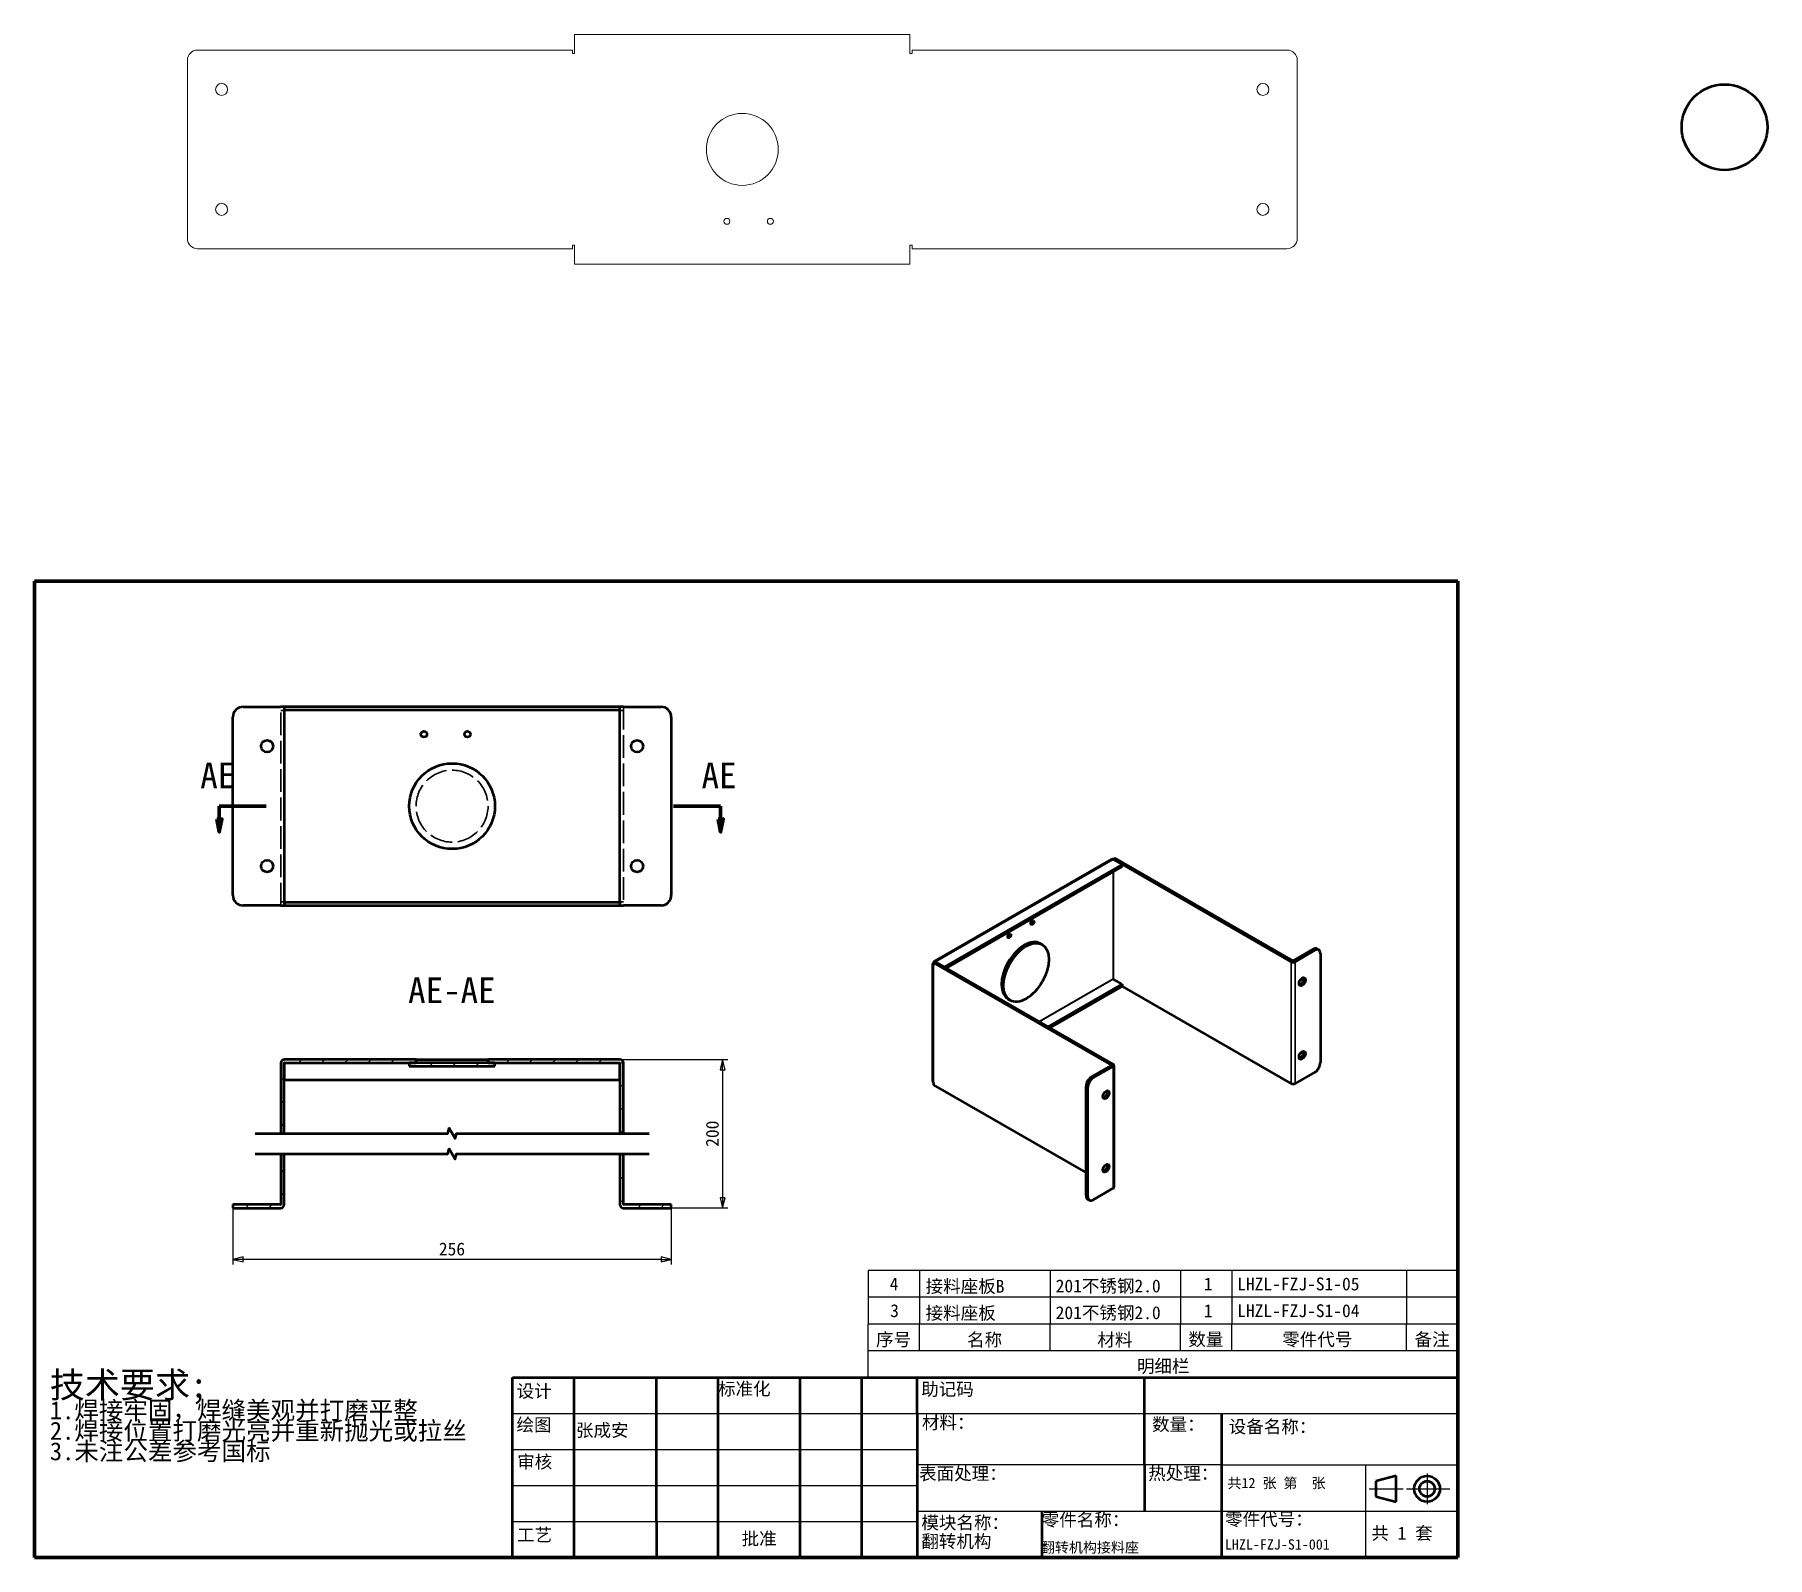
# Model space of a CAD drawing. Header units: millimetres. Extents: x 30 to 68213, y -20373 to 1061.
# Drawn here: x 30 to 1042, y 30 to 919 of the extents above; entities that cross this region are included whole.
import ezdxf
from ezdxf.enums import TextEntityAlignment as Align

# ---------------------------------------------------------------- set-up
doc = ezdxf.new("R2010")
doc.units = ezdxf.units.MM
doc.header["$LTSCALE"] = 3
doc.linetypes.add('CHAIN', pattern=[0.3543, 0.2362, -0.0295, 0.0591, -0.0295])
doc.linetypes.add('DASHED', pattern=[0.2067, 0.1654, -0.0413])
for name, color, linetype, lineweight in [('剖切线 (ISO)', 7, 'CHAIN', 70), ('剖面线 (ISO)', 7, 'Continuous', 18), ('可见 (ISO)', 7, 'Continuous', 50), ('可见窄的 (ISO)', 7, 'Continuous', 35), ('图框 (ISO)', 7, 'Continuous', 70), ('折线 (ISO)', 7, 'Continuous', 50), ('标注线', 3, 'Continuous', 18), ('标题 (ISO)', 7, 'Continuous', 50), ('符号 (ISO)', 7, 'Continuous', 25), ('隐藏 (ISO)', 7, 'DASHED', 35)]:
    doc.layers.add(name, color=color, linetype=linetype, lineweight=lineweight)
doc.layers.add('尺寸 (ISO)', color=5, linetype='Continuous', lineweight=25, true_color=0x0000ff)
doc.styles.add('DIM', font='romans.shx', dxfattribs={"width": 0.8, "bigfont": 'bigfont.shx'})
doc.styles.get("Standard").update_dxf_attribs({"font": 'simfang.ttf'})
doc.styles.add('文本样式19', font='tahoma.ttf')
doc.styles.add('文本样式91', font='simfang.ttf')
doc.styles.add('标签文本 (ISO)', font='simfang.ttf')
doc.styles.add('注释文本 (ISO)', font='simfang.ttf')
doc.dimstyles.new('默认 (GB)', dxfattribs={"dimscale": 3, "dimtxt": 2.5, "dimasz": 2, "dimexe": 1, "dimexo": 0, "dimgap": 0.75, "dimtad": 1, "dimtoh": 1, "dimrnd": 1e-08, "dimdsep": 46, "dimtxsty": '注释文本 (ISO)', "dimblk": 'Filled-2', "dimcen": 0.09, "dimdle": 10, "dimclrd": 256, "dimclre": 256, "dimclrt": 256, "dimaunit": 1, "dimadec": 3, "dimazin": 2, "dimtfac": 0.52, "dimtmove": 0, "dimatfit": 3, "dimldrblk": 'Filled-1', "dimfxl": 0, "dimtolj": 1, "dimlwd": -1, "dimlwe": -1, "dimarcsym": 0})

msp = doc.modelspace()

# ---------------------------------------------------------------- texts
at = {"layer": '符号 (ISO)', "insert": (248.0657, 353.6249), "char_height": 15, "attachment_point": 7, "style": '标签文本 (ISO)'}
msp.add_mtext('AE-AE', dxfattribs=at)

# ---------------------------------------------------------------- blocks, each defined once
blk = doc.blocks.new('图框 A3-A4')
at = {"layer": '图框 (ISO)'}
for p, q in [((287, 200), (10, 200)), ((10, 200), (10, 10)), ((287, 10), (287, 200)), ((10, 10), (287, 10))]:
    blk.add_line(p, q, dxfattribs=at)
blk = doc.blocks.new('标题栏 GB1')
at = {"layer": '标题 (ISO)'}
for p, q in [((194.57, 65.23), (194.57, 72.23)), ((194.57, 72.23), (378.57, 72.23)), ((206.57, 65.23), (206.57, 72.23)), ((222.57, 65.23), (222.57, 72.23)), ((234.57, 65.23), (234.57, 72.23)), ((250.57, 65.23), (250.57, 72.23)), ((262.57, 65.23), (262.57, 72.23)), ((273.31, 65.23), (273.31, 72.23)), ((317.57, 65.23), (317.57, 72.23)), ((378.57, 72.23), (378.57, 65.23)), ((194.57, 37.23), (194.57, 65.23)), ((206.57, 37.23), (206.57, 65.23)), ((222.57, 44.23), (222.57, 65.23)), ((234.57, 37.23), (234.57, 65.23)), ((250.57, 37.23), (250.57, 65.23)), ((262.57, 37.23), (262.57, 65.23)), ((273.31, 65.23), (273.31, 37.23)), ((317.57, 55.23), (317.57, 65.23)), ((378.57, 65.23), (378.57, 37.23)), ((317.57, 55.23), (317.57, 46.23)), ((366.57, 53.06), (362.57, 52.06)), ((362.57, 52.06), (362.57, 49.06)), ((366.57, 48.06), (366.57, 53.06)), ((362.57, 49.06), (366.57, 48.06)), ((222.57, 44.23), (222.57, 37.23)), ((297.57, 46.23), (297.57, 37.23)), ((378.57, 37.23), (194.57, 37.23))]:
    blk.add_line(p, q, dxfattribs=at)
at = {"layer": '标题 (ISO)', "lineweight": 25}
for p, q in [((194.57, 65.23), (273.31, 65.23)), ((273.31, 65.23), (378.57, 65.23)), ((194.57, 58.23), (273.31, 58.23)), ((332.57, 55.23), (273.31, 55.23)), ((332.57, 55.23), (378.57, 55.23)), ((360.57, 55.23), (360.57, 46.23)), ((194.57, 51.23), (273.31, 51.23)), ((372.58, 53.56), (372.58, 47.56)), ((361.32, 50.56), (367.88, 50.56)), ((368.55, 50.56), (370.07, 50.56)), ((370.07, 50.56), (376.97, 50.56)), ((194.57, 44.23), (273.31, 44.23)), ((273.31, 46.23), (378.57, 46.23)), ((360.57, 46.23), (360.57, 37.23))]:
    blk.add_line(p, q, dxfattribs=at)
at = {"layer": '标题 (ISO)', "lineweight": 50}
blk.add_line((332.57, 65.23), (332.57, 37.23), dxfattribs=at)
at = {"layer": '标题 (ISO)'}
for radius in [2.5, 1.5]:
    blk.add_circle((372.57, 50.56), radius, dxfattribs=at)
at = {"layer": '标题 (ISO)', "char_height": 2.5, "style": '注释文本 (ISO)'}
for s, insert, attachment_point in [('\\f仿宋|b0|i0;设计', (195.38, 70.83), 1), ('\\f仿宋|b0|i0;标准化', (234.57, 71.28), 1), ('助记码', (274.11, 71.21), 1), ('\\f仿宋|b0|i0;绘图', (195.35, 64.28), 1), ('\\f仿宋|b0|i0;材料：', (274.24, 64.72), 1), ('\\f仿宋|b0|i0;数量：', (319.04, 64.37), 1), ('张成安', (206.92, 63.22), 1), ('\\f仿宋|b0|i0;审核', (195.48, 57.07), 1), ('\\f仿宋|b0|i0;热处理：', (318.29, 54.82), 1), ('\\f仿宋|b0|i0;零件名称：', (297.57, 45.8), 1), ('\\f仿宋|b0|i0;零件代号：', (333.25, 45.9), 1), ('\\f仿宋|b0|i0;批准', (242.57, 40.73), 5)]:
    blk.add_mtext(s, dxfattribs=dict(at, insert=insert, attachment_point=attachment_point))
at = {"layer": '标题 (ISO)', "char_height": 2.5, "attachment_point": 1, "style": '注释文本 (ISO)'}
for s, insert, line_spacing_factor in [('设备名称：\\P', (333.96, 63.91), 0.856364), ('模块名称：\\P\\fArial|b0|i0;\\H2.5000;翻转机构', (274.14, 45.23), 0.872369)]:
    blk.add_mtext(s, dxfattribs=dict(at, insert=insert, line_spacing_factor=line_spacing_factor))
at = {"layer": '标题 (ISO)', "attachment_point": 1, "style": '注释文本 (ISO)'}
for s, insert, char_height, width in [('\\f仿宋|b0|i0;表面处理：', (273.7, 54.78), 2.5, 18.7135), ('\\f仿宋|b0|i0;\\H2.0000;共12 张 第  张', (333.72, 52.69), 2, 27.2374), ('\\f仿宋|b0|i0;工艺', (195.45, 42.85), 2.5, 7.4854), ('  共 1 套', (358.32, 43.18), 2.5, 17.7919)]:
    blk.add_mtext(s, dxfattribs=dict(at, insert=insert, char_height=char_height, width=width))
at = {"layer": '标题 (ISO)'}
for tag, height, style, p in [('材料', 2.5, '注释文本 (ISO)', (273.99, 59.78)), ('热处理', 2, '文本样式91', (318.2, 50.63))]:
    blk.add_attdef(tag, text='', height=height, dxfattribs=dict(at, style=style)).set_placement(p, align=Align.TOP_LEFT)
at = {"layer": '标题 (ISO)', "style": '文本样式19'}
for tag, p in [('工程核准人', (256.57, 40.73)), ('工程批准日期', (267.94, 40.73))]:
    blk.add_attdef(tag, text='', height=1, dxfattribs=at).set_placement(p, align=Align.MIDDLE_CENTER)
at = {"layer": '标题 (ISO)', "style": '文本样式91'}
for tag, p in [('描述_001', (333.22, 38.74)), ('零件代号_001', (297.39, 38.16))]:
    blk.add_attdef(tag, p, '', height=2, dxfattribs=at)
blk = doc.blocks.new('明细栏')
at = {"layer": '符号 (ISO)'}
for p, q in [((287, 65.83), (172.22, 65.83)), ((172.22, 65.83), (172.22, 55.41)), ((182.22, 65.83), (182.22, 55.41)), ((207.62, 65.83), (207.62, 55.41)), ((233.02, 65.83), (233.02, 55.41)), ((243.02, 65.83), (243.02, 55.41)), ((277, 65.83), (277, 55.41)), ((287, 65.83), (287, 55.41)), ((287, 60.62), (172.22, 60.62)), ((287, 55.41), (172.22, 55.41)), ((172.22, 50.21), (172.22, 55.41)), ((182.22, 50.21), (182.22, 55.41)), ((207.62, 50.21), (207.62, 55.41)), ((233.02, 50.21), (233.02, 55.41)), ((243.02, 50.21), (243.02, 55.41)), ((277, 50.21), (277, 55.41)), ((287, 50.21), (287, 55.41)), ((172.22, 45), (172.22, 50.21)), ((287, 50.21), (172.22, 50.21)), ((287, 45), (287, 50.21)), ((287, 45), (172.22, 45))]:
    blk.add_line(p, q, dxfattribs=at)
at = {"layer": '符号 (ISO)', "char_height": 2.5, "attachment_point": 7, "style": '注释文本 (ISO)'}
for s, insert in [('4', (176.41, 61.96)), ('接料座板B', (183.4, 61.23)), ('201不锈钢2.0', (208.71, 61.29)), ('1', (237.53, 61.95)), ('LHZL-FZJ-S1-05', (244.03, 61.92)), ('3', (176.5, 56.72)), ('接料座板', (183.4, 56.02)), ('201不锈钢2.0', (208.71, 56.08)), ('1', (237.53, 56.74)), ('LHZL-FZJ-S1-04', (244.03, 56.71)), ('序号', (173.75, 50.87)), ('名称', (191.46, 50.83)), ('材料', (216.83, 50.83)), ('数量', (234.53, 50.89)), ('零件代号', (252.81, 50.87)), ('备注', (278.56, 50.9)), ('明细栏', (224.52, 45.67))]:
    blk.add_mtext(s, dxfattribs=dict(at, insert=insert))
blk = doc.blocks.new('焊接')
at = {"layer": '符号 (ISO)', "insert": (-44.54, 11.05), "char_height": 2.5, "width": 89.076, "attachment_point": 1, "line_spacing_factor": 0.683636, "style": '注释文本 (ISO)'}
blk.add_mtext('{\\H2x;技术要求;\\P\\H0.7x;1.焊接牢固，焊缝美观并打磨平整\\H2.12498x; \\H0.47059x;\\P2.焊接位置打磨光亮并重新抛光或拉丝\\H1.84035x; \\H0.54337x;\\P3.未注公差参考国标\\H1.80945x; }', dxfattribs=at)
blk = doc.blocks.new('2dTransSection0')
at = {"layer": '剖切线 (ISO)', "linetype": 'Continuous', "lineweight": 140}
for p, q in [((45.94, 156.2), (55.08, 156.2)), ((134.36, 156.2), (143.5, 156.2))]:
    blk.add_line(p, q, dxfattribs=at)
at = {"layer": '剖切线 (ISO)', "linetype": 'Continuous'}
for p, q in [((45.94, 156.2), (45.94, 153.7)), ((143.5, 156.2), (143.5, 153.7)), ((45.44, 153.7), (45.94, 151.2)), ((46.44, 153.7), (45.44, 153.7)), ((45.94, 153.7), (45.94, 151.2)), ((45.94, 151.2), (46.44, 153.7)), ((143, 153.7), (143.5, 151.2)), ((144, 153.7), (143, 153.7)), ((143.5, 153.7), (143.5, 151.2)), ((143.5, 151.2), (144, 153.7))]:
    blk.add_line(p, q, dxfattribs=at)
at = {"layer": '剖切线 (ISO)', "linetype": 'Continuous', "flags": 128}
for points in [[(45.44, 153.7), (45.94, 151.2), (46.44, 153.7), (45.44, 153.7)], [(143, 153.7), (143.5, 151.2), (144, 153.7), (143, 153.7)]]:
    blk.add_lwpolyline(points, dxfattribs=at)
at = {"layer": '剖切线 (ISO)'}
for points in [[(45.44, 153.7), (45.94, 151.2), (46.44, 153.7), (45.44, 153.7)], [(143, 153.7), (143.5, 151.2), (144, 153.7), (143, 153.7)]]:
    blk.add_solid(points, dxfattribs=at)
at = {"layer": '剖切线 (ISO)', "char_height": 5, "attachment_point": 7, "style": '标签文本 (ISO)'}
for insert in [(42.23, 159.7), (139.79, 159.7)]:
    blk.add_mtext('AE', dxfattribs=dict(at, insert=insert))
blk = doc.blocks.new('Filled-2')
at = {"color": 0}
for p, q in [((0, 0), (-1, 0.25)), ((-1, 0.25), (-1, -0.25)), ((-1, 0), (0, 0)), ((-1, -0.25), (0, 0))]:
    blk.add_line(p, q, dxfattribs=at)
at = {"color": 0, "flags": 128}
blk.add_lwpolyline([(-1, -0.25), (0, 0), (-1, 0.25), (-1, -0.25)], dxfattribs=at)
at = {"color": 0}
blk.add_solid([(-1, -0.25), (0, 0), (-1, 0.25), (-1, -0.25)], dxfattribs=at)
blk = doc.blocks.new('*D10')
at = {"layer": 'Defpoints', "color": 0, "transparency": 16777216}
for p in [(371.6, 320.7), (401.7, 234), (431.7, 234)]:
    blk.add_point(p, dxfattribs=at)
at = {"layer": '尺寸 (ISO)', "transparency": 16777216}
for p, q in [((371.6, 320.7), (434.7, 320.7)), ((431.7, 314.7), (431.7, 240)), ((401.7, 234), (434.7, 234))]:
    blk.add_line(p, q, dxfattribs=at)
at = {"layer": '尺寸 (ISO)', "transparency": 16777216, "xscale": 6, "yscale": 6, "zscale": 6}
for p, rotation in [((431.7, 320.7), 90), ((431.7, 234), 270)]:
    blk.add_blockref('Filled-2', p, dxfattribs=dict(at, rotation=rotation))
at = {"layer": '尺寸 (ISO)', "transparency": 16777216, "insert": (421.9, 269.7), "char_height": 7.5, "attachment_point": 1, "rotation": 90, "style": '注释文本 (ISO)'}
blk.add_mtext('\\A1;200', dxfattribs=at)
blk = doc.blocks.new('Filled-1')
at = {"color": 0}
for p, q in [((0, 0), (-1, 0.125)), ((-1, 0.125), (-1, -0.125)), ((-1, 0), (0, 0)), ((-1, -0.125), (0, 0))]:
    blk.add_line(p, q, dxfattribs=at)
at = {"color": 0, "flags": 128}
blk.add_lwpolyline([(-1, -0.125), (0, 0), (-1, 0.125), (-1, -0.125)], dxfattribs=at)
at = {"color": 0}
blk.add_solid([(-1, -0.125), (0, 0), (-1, 0.125), (-1, -0.125)], dxfattribs=at)
blk = doc.blocks.new('*D11')
at = {"layer": 'Defpoints', "color": 0, "transparency": 16777216}
for p in [(145.7, 234), (401.7, 234), (145.7, 204)]:
    blk.add_point(p, dxfattribs=at)
at = {"layer": '尺寸 (ISO)', "transparency": 16777216}
for p, q in [((145.7, 234), (145.7, 201)), ((401.7, 234), (401.7, 201)), ((395.7, 204), (151.7, 204))]:
    blk.add_line(p, q, dxfattribs=at)
at = {"layer": '尺寸 (ISO)', "transparency": 16777216, "xscale": 6, "yscale": 6, "zscale": 6, "rotation": 180}
blk.add_blockref('Filled-2', (145.7, 204), dxfattribs=at)
at = {"layer": '尺寸 (ISO)', "transparency": 16777216, "xscale": 6, "yscale": 6, "zscale": 6}
blk.add_blockref('Filled-2', (401.7, 204), dxfattribs=at)
at = {"layer": '尺寸 (ISO)', "transparency": 16777216, "insert": (266, 213.8), "char_height": 7.5, "attachment_point": 1, "style": '注释文本 (ISO)'}
blk.add_mtext('\\A1;256', dxfattribs=at)
blk = doc.blocks.new('*T21')
at = {"color": 0, "linetype": 'ByBlock', "lineweight": -2, "transparency": 16777216}
for p, q in [((0, 0), (127, 0)), ((0, 0), (0, -78)), ((63.5, 0), (63.5, -78)), ((127, 0), (127, -78)), ((0, -39), (127, -39)), ((0, -78), (127, -78))]:
    blk.add_line(p, q, dxfattribs=at)
at = {"color": 0, "transparency": 16777216, "char_height": 10, "width": 60.5, "attachment_point": 5}
for s, insert in [('{\\fSimSun|b0|i0|c134|p2;料 厚}', (31.75, -19.5)), ('{\\fSimSun|b0|i0|c134|p2;件 数}', (95.25, -19.5))]:
    blk.add_mtext(s, dxfattribs=dict(at, insert=insert))
blk = doc.blocks.new('圆心打标')
at = {"layer": '标注线'}
for p, q in [((-2.5, 0), (2.5, 0)), ((0, 2.5), (0, -2.5))]:
    blk.add_line(p, q, dxfattribs=at)
blk = doc.blocks.new('拆图参数')
blk.add_blockref('*T21', (-63.5, 78))
at = {"layer": '标注线'}
blk.add_blockref('圆心打标', (67219.7, -21339.8), dxfattribs=at)
at = {"style": 'DIM', "width": 0.8}
blk.add_attdef('6', text='', height=10, dxfattribs=at).set_placement((-37.1, 18.9), align=Align.MIDDLE_LEFT)
blk.add_attdef('1', text='', height=10, dxfattribs=at).set_placement((36.6, 19.3), align=Align.MIDDLE_CENTER)

# ---------------------------------------------------------------- dimensions: what is measured, and where the dimension line sits
at = {"layer": '尺寸 (ISO)'}
dim = msp.add_linear_dim(base=(431.7191, 233.9692), p1=(371.6191, 320.7298), p2=(401.7191, 233.9692), angle=270, text='200', dimstyle='默认 (GB)', override={"dimtoh": 0, "dimdec": 2, "dimlfac": 2.305192, "dimtp": 0, "dimtm": 0, "dimtdec": 2, "dimtofl": 0, "dimatfit": 1}, dxfattribs=at)
dim.commit()
dim.dimension.update_dxf_attribs({"geometry": '*D10', "text_midpoint": (431.7191, 277.3495), "dimtype": 160})
dim = msp.add_linear_dim(base=(145.7191, 203.9692), p1=(401.7191, 233.9692), p2=(145.7191, 233.9692), angle=180, dimstyle='默认 (GB)', override={"dimtoh": 0, "dimdec": 2, "dimtp": 0, "dimtm": 0, "dimtdec": 2, "dimtofl": 0, "dimatfit": 1}, dxfattribs=at)
dim.commit()
dim.dimension.update_dxf_attribs({"geometry": '*D11', "text_midpoint": (273.7191, 203.9692), "dimtype": 160})

# ---------------------------------------------------------------- hatches: boundary and pattern name
at = {"layer": '剖面线 (ISO)'}
h = msp.add_hatch(dxfattribs=at)
h.set_pattern_fill('ANSI31', color=256, scale=76.2, style=0)
h.set_pattern_definition([(45, (0, 0), (-6.7352, 6.7352), [])])
edge = h.paths.add_edge_path()
edge.add_line((175.7191, 265.5492), (173.7191, 265.5492))
edge.add_line((173.7191, 265.5492), (173.7191, 236.0692))
edge.add_ellipse((173.6191, 236.0692), major_axis=(0.1, 0), ratio=1, start_angle=270, end_angle=360, ccw=False)
edge.add_line((173.6191, 235.9692), (145.7191, 235.9692))
edge.add_line((145.7191, 235.9692), (145.7191, 233.9692))
edge.add_line((145.7191, 233.9692), (173.6191, 233.9692))
edge.add_ellipse((173.6191, 236.0692), major_axis=(0, -2.1), ratio=1, start_angle=0, end_angle=90)
edge.add_line((175.7191, 236.0692), (175.7191, 265.5492))
edge = h.paths.add_edge_path()
edge.add_line((173.7191, 277.5492), (175.7191, 277.5492))
edge.add_line((175.7191, 277.5492), (175.7191, 318.6298))
edge.add_ellipse((175.8191, 318.6298), major_axis=(-0.1, 0), ratio=1, start_angle=270, end_angle=360, ccw=False)
edge.add_line((175.8191, 318.7298), (248.7191, 318.7298))
edge.add_line((248.7191, 318.7298), (252.7191, 318.7298))
edge.add_line((252.7191, 318.7298), (252.7191, 320.7298))
edge.add_line((252.7191, 320.7298), (175.8191, 320.7298))
edge.add_ellipse((175.8191, 318.6298), major_axis=(0, 2.1), ratio=1, start_angle=0, end_angle=90)
edge.add_line((173.7191, 318.6298), (173.7191, 277.5492))
edge = h.paths.add_edge_path()
edge.add_line((373.7191, 265.5492), (371.7191, 265.5492))
edge.add_line((371.7191, 265.5492), (371.7191, 236.0692))
edge.add_ellipse((373.8191, 236.0692), major_axis=(-2.1, 0), ratio=1, start_angle=0, end_angle=90)
edge.add_line((373.8191, 233.9692), (401.7191, 233.9692))
edge.add_line((401.7191, 233.9692), (401.7191, 235.9692))
edge.add_line((401.7191, 235.9692), (373.8191, 235.9692))
edge.add_ellipse((373.8191, 236.0692), major_axis=(0, -0.1), ratio=1, start_angle=270, end_angle=360, ccw=False)
edge.add_line((373.7191, 236.0692), (373.7191, 265.5492))
edge = h.paths.add_edge_path()
edge.add_line((371.7191, 277.5492), (373.7191, 277.5492))
edge.add_line((373.7191, 277.5492), (373.7191, 318.6298))
edge.add_ellipse((371.6191, 318.6298), major_axis=(2.1, 0), ratio=1, start_angle=0, end_angle=90)
edge.add_line((371.6191, 320.7298), (294.7191, 320.7298))
edge.add_line((294.7191, 320.7298), (294.7191, 318.7298))
edge.add_line((294.7191, 318.7298), (298.7191, 318.7298))
edge.add_line((298.7191, 318.7298), (371.6191, 318.7298))
edge.add_ellipse((371.6191, 318.6298), major_axis=(0, 0.1), ratio=1, start_angle=270, end_angle=360, ccw=False)
edge.add_line((371.7191, 318.6298), (371.7191, 277.5492))
h = msp.add_hatch(dxfattribs=at)
h.set_pattern_fill('ANSI31', color=256, scale=76.2, angle=90.0002105, style=0)
h.set_pattern_definition([(135.0002, (0, 0), (-6.73517, -6.73522), [])])
h.paths.add_polyline_path([(248.7191, 318.7298), (248.7191, 316.7298), (298.7191, 316.7298), (298.7191, 318.7298), (294.7191, 318.7298), (252.7191, 318.7298)])

# ---------------------------------------------------------------- linework, layer by layer
at = {"color": 7, "linetype": 'Continuous', "lineweight": 15}
for p, q in [((345.267, 919.085), (345.267, 907.985)), ((541.067, 919.085), (345.267, 919.085)), ((541.067, 907.985), (541.067, 919.085)), ((119.167, 800.085), (119.167, 904.085)), ((125.167, 910.085), (344.067, 910.085)), ((344.067, 907.985), (344.067, 910.085)), ((345.267, 907.985), (344.067, 907.985)), ((542.267, 907.985), (541.067, 907.985)), ((542.267, 910.085), (542.267, 907.985)), ((761.167, 910.085), (542.267, 910.085)), ((767.167, 800.085), (767.167, 904.085)), ((344.067, 794.085), (125.167, 794.085)), ((344.067, 796.185), (345.267, 796.185)), ((344.067, 794.085), (344.067, 796.185)), ((345.267, 796.185), (345.267, 785.085)), ((541.067, 796.185), (542.267, 796.185)), ((541.067, 785.085), (541.067, 796.185)), ((542.267, 796.185), (542.267, 794.085)), ((542.267, 794.085), (761.167, 794.085)), ((345.267, 785.085), (541.067, 785.085))]:
    msp.add_line(p, q, dxfattribs=at)
for centre, radius in [((139.167, 887.085), 3.5), ((747.167, 887.085), 3.5), ((443.167, 852.085), 21), ((139.167, 817.085), 3.5), ((747.167, 817.085), 3.5), ((434.1742, 810.085), 1.75), ((459.5742, 810.085), 1.75)]:
    msp.add_circle(centre, radius, dxfattribs=at)
for centre, start, end in [((125.167, 904.085), 90, 180), ((761.167, 904.085), 0, 90), ((125.167, 800.085), 180, 270), ((761.167, 800.085), 270, 0)]:
    msp.add_arc(centre, 6, start, end, dxfattribs=at)
at = {"layer": '可见 (ISO)'}
for p, q in [((151.7191, 526.6076), (173.6191, 526.6076)), ((175.7191, 526.6076), (173.6191, 526.6076)), ((175.7191, 526.6076), (175.7191, 410.6076)), ((175.8191, 524.6076), (175.8191, 526.6076)), ((371.6191, 526.6076), (175.8191, 526.6076)), ((371.6191, 524.6076), (371.6191, 526.6076)), ((373.8191, 526.6076), (371.7191, 526.6076)), ((371.7191, 410.6076), (371.7191, 526.6076)), ((373.8191, 526.6076), (395.7191, 526.6076)), ((145.7191, 416.6076), (145.7191, 520.6076)), ((175.8191, 524.5076), (175.7191, 524.5076)), ((371.6191, 524.6076), (175.8191, 524.6076)), ((175.8191, 524.6076), (175.8191, 524.5076)), ((371.6191, 524.6076), (371.6191, 524.5076)), ((371.7191, 524.5076), (371.6191, 524.5076)), ((401.7191, 520.6076), (401.7191, 416.6076)), ((555.1499, 377.8271), (658.9885, 437.6238)), ((659.7745, 437.5466), (665.0248, 434.5231)), ((660.8882, 438.1879), (659.8275, 437.5771)), ((659.8275, 437.5771), (659.8275, 437.516)), ((763.6662, 377.7804), (659.8275, 437.5771)), ((764.7268, 378.3912), (660.8882, 438.1879)), ((665.0248, 434.5231), (561.1861, 374.7265)), ((665.0248, 433.2968), (562.1979, 374.0828)), ((665.0248, 433.2968), (665.0248, 434.5231)), ((173.6191, 410.6076), (151.7191, 410.6076)), ((173.6191, 410.6076), (175.7191, 410.6076)), ((175.7191, 412.7076), (175.8191, 412.7076)), ((175.8191, 412.6076), (175.8191, 412.7076)), ((175.8191, 412.6076), (371.6191, 412.6076)), ((175.8191, 412.6076), (175.8191, 410.6076)), ((175.8191, 410.6076), (371.6191, 410.6076)), ((371.6191, 412.6076), (371.6191, 412.7076)), ((371.6191, 412.7076), (371.7191, 412.7076)), ((371.6191, 412.6076), (371.6191, 410.6076)), ((371.7191, 410.6076), (373.8191, 410.6076)), ((395.7191, 410.6076), (373.8191, 410.6076)), ((617.159, 388.3639), (618.2197, 387.7531)), ((776.4471, 385.0794), (764.8329, 378.3912)), ((765.8935, 377.7804), (777.5078, 384.4686)), ((778.6928, 385.3001), (779.7534, 384.6893)), ((554.3609, 307.9109), (554.3609, 376.4623)), ((555.8828, 377.7193), (554.8222, 377.1086)), ((554.8222, 377.1086), (554.8222, 375.8209)), ((554.8222, 377.1086), (658.6608, 317.3119)), ((659.7215, 317.9227), (555.8828, 377.7193)), ((561.1861, 374.7265), (555.9359, 377.7499)), ((561.1861, 374.6654), (561.1861, 374.7265)), ((780.6898, 382.622), (780.6897, 318.8533)), ((621.825, 339.7458), (665.0248, 364.6229)), ((665.0248, 364.6229), (659.7745, 367.6463)), ((659.8275, 367.7381), (659.8275, 367.6157)), ((665.0248, 364.6229), (665.0248, 363.3965)), ((598.4453, 355.867), (599.506, 355.2562)), ((622.8898, 339.1326), (665.0248, 363.3965)), ((763.6662, 306.6538), (665.0248, 363.4576)), ((173.7191, 318.6298), (173.7191, 277.5492)), ((175.7191, 277.5492), (175.7191, 318.6298)), ((252.7191, 320.7298), (175.8191, 320.7298)), ((175.8191, 318.7298), (252.7191, 318.7298)), ((175.8191, 318.6298), (175.8191, 318.7298)), ((175.8191, 308.7298), (175.8191, 318.6298)), ((248.7191, 318.7298), (248.7191, 316.7298)), ((298.7191, 318.7298), (248.7191, 318.7298)), ((248.7191, 316.7298), (298.7191, 316.7298)), ((252.7191, 318.7298), (252.7191, 320.7298)), ((252.7191, 320.7298), (294.7191, 320.7298)), ((371.6191, 320.7298), (294.7191, 320.7298)), ((294.7191, 320.7298), (294.7191, 318.7298)), ((294.7191, 318.7298), (371.6191, 318.7298)), ((298.7191, 316.7298), (298.7191, 318.7298)), ((371.6191, 318.6298), (371.6191, 318.7298)), ((371.6191, 308.7298), (371.6191, 318.6298)), ((371.7191, 318.6298), (371.7191, 277.5492)), ((373.7191, 277.5492), (373.7191, 318.6298)), ((647.0466, 310.5626), (658.6608, 317.2508)), ((648.1072, 309.9518), (659.7215, 316.64)), ((660.1828, 317.2813), (660.1828, 246.1547)), ((175.8191, 308.7298), (371.6191, 308.7298)), ((554.8222, 307.2696), (554.8222, 305.982)), ((643.8646, 254.7058), (554.8222, 305.982)), ((643.8646, 241.2826), (643.8646, 305.0513)), ((644.9252, 240.6718), (644.9253, 304.4405)), ((777.5078, 313.342), (765.8935, 306.6538)), ((173.7191, 265.5492), (173.7191, 236.0692)), ((175.7191, 236.0692), (175.7191, 265.5492)), ((371.7191, 265.5492), (371.7191, 236.0692)), ((373.7191, 236.0692), (373.7191, 265.5492)), ((659.7215, 245.5134), (648.1072, 238.8252)), ((173.6191, 235.9692), (145.7191, 235.9692)), ((145.7191, 235.9692), (145.7191, 233.9692)), ((145.7191, 233.9692), (173.6191, 233.9692)), ((401.7191, 235.9692), (373.8191, 235.9692)), ((373.8191, 233.9692), (401.7191, 233.9692)), ((401.7191, 233.9692), (401.7191, 235.9692)), ((644.8009, 239.2153), (645.8616, 238.6045))]:
    msp.add_line(p, q, dxfattribs=at)
for centre, radius in [((1016.6436, 865.0493), 25), ((165.7191, 503.6076), 3.5), ((257.312, 510.6076), 1.75), ((282.712, 510.6076), 1.75), ((381.7191, 503.6076), 3.5), ((273.7191, 468.6076), 25), ((165.7191, 433.6076), 3.5), ((381.7191, 433.6076), 3.5)]:
    msp.add_circle(centre, radius, dxfattribs=at)
for centre, radius, start, end in [((151.7191, 520.6076), 6, 89.9999943, 179.9999944), ((395.7191, 520.6076), 6, 359.9999944, 89.9999943), ((151.7191, 416.6076), 6, 179.9999944, 269.9999943), ((395.7191, 416.6076), 6, 269.9999943, 359.9999944), ((175.8191, 318.6298), 2.1, 89.9999943, 179.9999943), ((175.8191, 318.6298), 0.1, 89.9999943, 179.9999943), ((371.6191, 318.6298), 2.1, 359.9999944, 89.9999943), ((371.6191, 318.6298), 0.1, 359.9999944, 89.9999943), ((173.6191, 236.0692), 0.1, 269.9999943, 359.9999943), ((173.6191, 236.0692), 2.1, 269.9999943, 359.9999943), ((373.8191, 236.0692), 2.1, 179.9999943, 269.9999943), ((373.8191, 236.0692), 0.1, 179.9999944, 269.9999943)]:
    msp.add_arc(centre, radius, start, end, dxfattribs=at)
for centre, major_axis, ratio, start_param, end_param in [((659.7745, 436.2589), (-0.786, 1.3649), 0.578093173, 5.499720902, 6.283185307), ((611.5107, 401.2254), (0.655, 1.1374), 0.578093116, 4.079908878, 5.344869083), ((607.8021, 372.1155), (-9.3569, -16.2484), 0.578093116, 3.141592654, 6.283185307), ((598.0403, 393.4683), (0.655, 1.1374), 0.578093116, 4.079908878, 5.344869083), ((776.4471, 381.4004), (2.2456, 3.8996), 0.578093116, 0, 0.783464356), ((777.5078, 380.7896), (2.2456, 3.8996), 0.578093116, 5.495853336, 7.066649663), ((555.9359, 376.4623), (-1.575, 0), 0.575861644, 5.497787193, 7.06858352), ((555.9359, 376.4623), (-0.786, 1.3649), 0.578093173, 5.499720902, 7.066649712), ((764.7799, 378.4218), (1.575, 0), 0.575861644, 3.926990866, 5.497787193), ((764.7799, 378.4218), (-0.075, 0), 0.575861644, 0.785398213, 2.356194539), ((659.7745, 367.7076), (0.075, 0), 0.575861644, 0.785398213, 2.356194539), ((659.7745, 367.7076), (-0.0374, 0.065), 0.578093173, 0.787331922, 2.358128248), ((769.0225, 366.7012), (1.31, 2.2748), 0.578093116, 3.556693203, 5.868084758), ((769.0225, 323.7799), (1.31, 2.2748), 0.578093116, 3.556693203, 5.868084758), ((658.6078, 317.2813), (0.075, 0), 0.575861644, 5.497787193, 7.06858352), ((658.6078, 317.2813), (1.575, 0), 0.575861644, 5.497787193, 7.06858352), ((777.5078, 317.021), (-2.2456, -3.8996), 0.578093116, 0.783464356, 2.354260683), ((555.9359, 307.9109), (-1.575, 0), 0.575861644, 0, 0.785398213), ((647.0466, 306.8836), (-2.2456, -3.8996), 0.578093116, 3.92505701, 5.495853336), ((648.1072, 306.2728), (2.2456, 3.8996), 0.578093116, 0.783464356, 2.354260683), ((764.7798, 307.2951), (-1.575, 0), 0.575861644, 0.785398213, 2.356194539), ((654.4712, 300.7355), (1.31, 2.2748), 0.578093116, 3.556693203, 5.868084758), ((654.4712, 257.8142), (1.31, 2.2748), 0.578093116, 3.556693203, 5.868084758), ((658.6078, 246.1547), (1.575, 0), 0.575861644, 5.497787193, 6.283185307), ((647.0466, 243.115), (-2.2456, -3.8996), 0.578093116, 5.495853336, 6.283185307), ((648.1072, 242.5042), (-2.2456, -3.8996), 0.578093116, 5.495853336, 7.066649663)]:
    msp.add_ellipse(centre, major_axis=major_axis, ratio=ratio, start_param=start_param, end_param=end_param, dxfattribs=at)
for centre, major_axis in [((612.5713, 400.6146), (0.655, 1.1374)), ((608.8628, 371.5047), (9.3569, 16.2484)), ((599.101, 392.8575), (0.655, 1.1374)), ((770.0832, 366.0904), (1.31, 2.2748)), ((770.0831, 323.1691), (1.31, 2.2748)), ((655.5319, 300.1247), (1.31, 2.2748)), ((655.5319, 257.2034), (1.31, 2.2748))]:
    msp.add_ellipse(centre, major_axis=major_axis, ratio=0.578093116, dxfattribs=at)
at = {"layer": '可见窄的 (ISO)'}
for p, q in [((659.7745, 437.5466), (555.9359, 377.7499)), ((659.7215, 367.7381), (659.7215, 430.2429)), ((659.8275, 430.3039), (659.8275, 367.7381)), ((776.4471, 385.0794), (777.5078, 384.4686)), ((554.8222, 375.8209), (554.8222, 307.2696)), ((555.9359, 377.7499), (555.9359, 377.6888)), ((763.6662, 377.7804), (764.7268, 378.3912)), ((763.6662, 306.6538), (763.6662, 377.7804)), ((764.8329, 378.3912), (765.8935, 377.7804)), ((765.8935, 377.7804), (765.8935, 306.6538)), ((616.4685, 342.8304), (659.7215, 367.7381)), ((659.7745, 367.6463), (616.5747, 342.7692)), ((658.6608, 317.3119), (659.7215, 317.9227)), ((658.6608, 317.2508), (658.6608, 317.3119)), ((659.7215, 316.64), (658.6608, 317.2508)), ((659.7215, 245.5134), (659.7215, 316.64)), ((643.8646, 305.0513), (644.9253, 304.4405)), ((648.1072, 309.9518), (647.0466, 310.5626)), ((644.9252, 240.6718), (643.8646, 241.2826))]:
    msp.add_line(p, q, dxfattribs=at)
at = {"layer": '折线 (ISO)', "flags": 128}
for points in [[(158.7191, 277.5492), (271.1832, 277.5492), (271.9871, 280.5492), (275.4512, 274.5492), (276.255, 277.5492), (388.7191, 277.5492)], [(158.7191, 265.5492), (271.1832, 265.5492), (271.9871, 268.5492), (275.4512, 262.5492), (276.255, 265.5492), (388.7191, 265.5492)]]:
    msp.add_lwpolyline(points, dxfattribs=at)
at = {"layer": '隐藏 (ISO)', "ltscale": 26.723801}
for p, q in [((173.7191, 410.6076), (173.7191, 526.6076)), ((373.7191, 526.6076), (373.7191, 410.6076))]:
    msp.add_line(p, q, dxfattribs=at)
at = {"layer": '隐藏 (ISO)', "ltscale": 1.269698}
for p, q in [((175.7191, 524.5076), (173.7191, 524.5076)), ((371.7191, 524.5076), (373.7191, 524.5076)), ((175.7191, 412.7076), (173.7191, 412.7076)), ((371.7191, 412.7076), (373.7191, 412.7076))]:
    msp.add_line(p, q, dxfattribs=at)
at = {"layer": '隐藏 (ISO)', "ltscale": 26.597906}
msp.add_circle((273.7191, 468.6076), 21, dxfattribs=at)

# ---------------------------------------------------------------- block references
for p in [(426.5526, 983.4728), (991.1869, 969.6611)]:
    msp.add_blockref('拆图参数', p).add_auto_attribs({'1': '1', '6': '2'})
at = {"xscale": 3, "yscale": 3, "zscale": 3}
for name, p in [('图框 A3-A4', (0, 0)), ('焊接', (172.4938, 105.0651))]:
    msp.add_blockref(name, p, dxfattribs=at)
msp.add_blockref('标题栏 GB1', (-274.7134, -81.6756), dxfattribs=at).add_auto_attribs({'零件代号_001': '翻转机构接料座', '描述_001': 'LHZL-FZJ-S1-001'})
at = {"layer": '剖切线 (ISO)', "xscale": 3, "yscale": 3, "zscale": 3}
msp.add_blockref('2dTransSection0', (0, 0), dxfattribs=at)
at = {"layer": '符号 (ISO)', "xscale": 3, "yscale": 3, "zscale": 3}
msp.add_blockref('明细栏', (0, 0), dxfattribs=at)

msp.set_redraw_order([(e.dxf.handle, doc.entitydb.next_handle()) for e in msp.query("TEXT MTEXT ATTDEF DIMENSION ARC_DIMENSION")])  # texts and dimensions are drawn at this point

doc.saveas('drawing.dxf')
